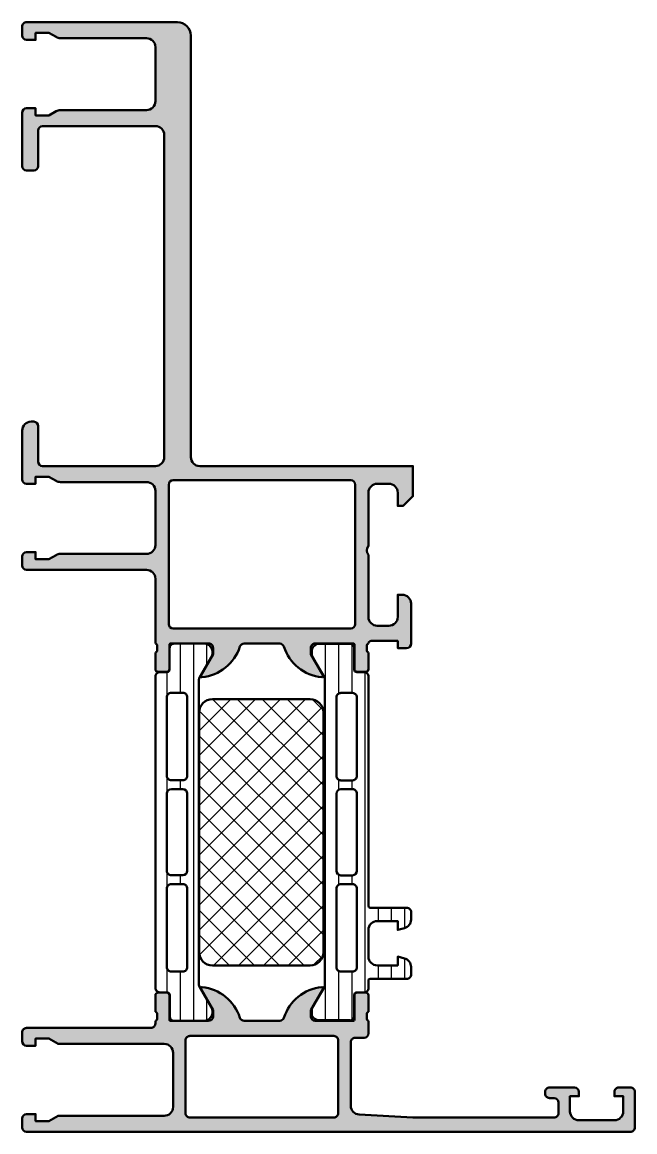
# Model space of a CAD drawing. Extents: x 0 to 69, y 0 to 125.
import ezdxf

# ---------------------------------------------------------------- set-up
doc = ezdxf.new("R2010")
doc.units = 0
for name, color, linetype, lineweight in [('0S-Alu contour', 7, 'Continuous', 50), ('0S-Alu hatch', 252, 'Continuous', 25), ('0S-Plastic contour', 254, 'Continuous', 50), ('0S-Plastic hatch', 253, 'Continuous', 25), ('0S-PT contour', 91, 'Continuous', 50), ('0S-PT hatch', 103, 'Continuous', 25)]:
    doc.layers.add(name, color=color, linetype=linetype, lineweight=lineweight)
pattern_1 = [(90, (0, 0), (-1.4859, 0), [])]

# ---------------------------------------------------------------- blocks, each defined once
blk = doc.blocks.new('368640__00F4391D_448C_45BD_951F_7E6E893C657F_')
at = {"layer": '0S-PT hatch'}
h = blk.add_hatch(dxfattribs=at)
h.set_pattern_fill('ANSI37', color=256, scale=0.625, angle=90, style=0)
h.set_pattern_definition([(135, (0, 0), (-1.403165018917055, -1.403165018917055), []), (225, (0, 0), (1.403165018917055, -1.403165018917055), [])])
edge = h.paths.add_edge_path()
edge.add_arc((21.42398727968169, 47.24119923922817), 1.5, 90, 180)
edge.add_line((19.92398727968169, 47.24119923922817), (19.92398727968168, 20.24119923922818))
edge.add_arc((21.42398727968167, 20.24119923922818), 1.499999999999996, 180, 270)
edge.add_line((21.42398727968167, 18.74119923922817), (32.42398727968168, 18.74119923922817))
edge.add_arc((32.42398727968168, 20.24119923922818), 1.5, 270, 360)
edge.add_line((33.92398727968167, 20.24119923922818), (33.92398727968169, 47.24119923922817))
edge.add_arc((32.42398727968169, 47.24119923922817), 1.5, 0, 90)
edge.add_line((32.42398727968169, 48.74119923922817), (21.42398727968169, 48.74119923922817))
at = {"layer": '0S-PT contour', "color": 7}
for points in [[(32.42398727968169, 48.74119923922817), (21.42398727968169, 48.74119923922817)], [(19.92398727968169, 47.24119923922817), (19.92398727968168, 20.24119923922818)], [(33.92398727968167, 20.24119923922818), (33.92398727968169, 47.24119923922817)], [(21.42398727968167, 18.74119923922817), (32.42398727968168, 18.74119923922817)]]:
    blk.add_lwpolyline(points, dxfattribs=at)
for centre, radius, start, end in [((21.42398727968169, 47.24119923922817), 1.5, 90, 180), ((32.42398727968169, 47.24119923922817), 1.5, 0, 90), ((21.42398727968167, 20.24119923922818), 1.499999999999996, 180, 270), ((32.42398727968168, 20.24119923922818), 1.5, 270, 0)]:
    blk.add_arc(centre, radius, start, end, dxfattribs=at)
blk = doc.blocks.new('284031__A37D303C_007F_418D_A208_8829BEDE3AB8___C4EDEF02_8CDE_4642_B699_8BADAF55E1C8_')
at = {"layer": '0S-Plastic hatch'}
h = blk.add_hatch(dxfattribs=at)
h.set_pattern_fill('ANSI31', color=256, scale=0.4680000000000001, angle=45, style=0)
h.set_pattern_definition(pattern_1)
edge = h.paths.add_edge_path()
edge.add_line((39.00000000000001, 51.28262339778483), (39.000022921558, 25.44125658823265))
edge.add_arc((39.20416178718004, 25.445375387072), 0.2041804127758795, 181.1558689438168, 269.5149389342805)
edge.add_line((39.20243323428477, 25.24120229122875), (43.30243323427305, 25.24120229122875))
edge.add_ellipse((43.30243323427306, 24.74120229122881), major_axis=(-0.4999999999999361, 0), ratio=1, start_angle=180, end_angle=270.0000000000008, ccw=False)
edge.add_line((43.802433234273, 24.7412022912288), (43.802433234273, 23.91045306784113))
edge.add_ellipse((42.80243323427292, 23.91045306784116), major_axis=(-1.000000000000071, 0), ratio=1, start_angle=105.0000000010825, end_angle=180, ccw=False)
edge.add_line((43.06125227939371, 22.94452724155692), (42.30243323427305, 22.74120229122874))
edge.add_line((42.30243323427305, 22.74120229122874), (42.30243323427306, 23.74120229122874))
edge.add_line((42.30243323427306, 23.74120229122874), (40.00243323428464, 23.74120229122874))
edge.add_arc((40.00414226812572, 22.73707631855115), 1.004127427074073, 90.09751797508503, 179.770140321516)
edge.add_line((39.00002292155802, 22.74110467439826), (39.00002292155802, 19.7412263202546))
edge.add_arc((40.00414248000591, 19.74532877543038), 1.004127938958019, 180.2340877213157, 269.9024699846797)
edge.add_line((40.0024332342847, 18.74120229122874), (42.30243323427305, 18.74120229122874))
edge.add_line((42.30243323427305, 18.74120229122874), (42.30243323427316, 19.74120229122868))
edge.add_line((42.30243323427316, 19.74120229122868), (43.06125227939374, 19.53787734087043))
edge.add_ellipse((42.80243323427312, 18.57195151458676), major_axis=(-0.9999999999994704, 0), ratio=1, start_angle=180, end_angle=254.9999999989189, ccw=False)
edge.add_line((43.8024332342726, 18.57195151458677), (43.80243323427305, 17.74120229122874))
edge.add_ellipse((43.30243323427306, 17.74120229122874), major_axis=(-0.4999999999999929, 0), ratio=1, start_angle=89.9999999999992, end_angle=180, ccw=False)
edge.add_line((43.30243323427305, 17.24120229122874), (39.20243323428469, 17.24120229122874))
edge.add_arc((39.20243323428469, 17.04120229122875), 0.1999999999999869, 90.00000000000205, 180)
edge.add_line((39.0024332342847, 17.04120229122875), (39.00111268929476, 16.20013004610087))
edge.add_ellipse((38.50111536862898, 16.20010925689816), major_axis=(-0.4999973210979703, 0), ratio=1, start_angle=90.00176831586009, end_angle=180.0023822800019, ccw=False)
edge.add_line((38.50113080001328, 15.70011193603832), (37.69079946719838, 15.70008330962011))
edge.add_arc((37.6908103334327, 15.40008330981691), 0.2999999999999955, 90.00207529788617, 180.0020752978985)
edge.add_line((37.3908103336295, 15.40007244358252), (37.39122921384229, 13.00007407424409))
edge.add_ellipse((36.98768601986183, 12.96010566472716), major_axis=(-0.4055176730640295, 0), ratio=1, start_angle=76.24251129534042, end_angle=185.6563383429854, ccw=False)
edge.add_line((36.89124870744705, 12.5662218900658), (33.4147072116412, 12.57818792030614))
edge.add_ellipse((33.46430792411238, 13.49637833751536), major_axis=(-0.9195291582829273, 0), ratio=1, start_angle=-35.500516234296015, end_angle=86.90788329909873, ccw=False)
edge.add_line((32.71570977789663, 14.03035838247477), (34.03409677568367, 16.31406298372987))
edge.add_arc((33.60107500404301, 16.56404727380665), 0.5000000000000067, 330.0020786985388, 360.0020153930485)
edge.add_line((34.10107500373369, 16.56406486142885), (34.09998869130261, 50.91833361702788))
edge.add_arc((33.59998869164976, 50.91831498386866), 0.5000000000000502, 0.0021352027151592, 30.00207189722995)
edge.add_line((34.03299235290181, 51.16833064206306), (32.7144399234454, 53.45193973131244))
edge.add_ellipse((33.55567298966565, 53.99260512706296), major_axis=(-0.9999960709244856, 0), ratio=1, start_angle=-81.81631665021388, end_angle=32.729091397726506, ccw=False)
edge.add_line((33.41332648878387, 54.98241804653367), (36.8898679845897, 54.98254469399775))
edge.add_ellipse((36.88988873445961, 54.48254871698273), major_axis=(-0.499995977445579, 0), ratio=1, start_angle=180.0017728167249, end_angle=270.0023777790729, ccw=False)
edge.add_line((37.38988471166585, 54.4825641876027), (37.38963969108503, 52.08256579421701))
edge.add_arc((37.68963969088824, 52.08257666045133), 0.2999999999999975, 180.0020752978985, 270.0020752978848)
edge.add_line((37.68965055712255, 51.78257666064812), (38.49998188993748, 51.78260528706632))
edge.add_ellipse((38.50000267914015, 51.28260796640052), major_axis=(-0.4999973210979845, 0), ratio=1, start_angle=180.0017683158931, end_angle=270.0023822799104, ccw=False)
edge = h.paths.add_edge_path()
edge.add_line((37.70055130142634, 40.09119604587006), (37.70055130142633, 48.94118994235432))
edge.add_arc((37.2005512993387, 48.9411899405362), 0.5000000020876283, 0, 90.00189910261706)
edge.add_line((37.20053472654188, 49.44118994234917), (35.90054062027397, 49.44118994234917))
edge.add_arc((35.90053698091735, 48.94119358170581), 0.4999963606566095, 89.99958295741548, 180.0004170428646)
edge.add_line((35.40054062027399, 48.94118994234674), (35.400540620274, 40.09119604586488))
edge.add_arc((35.90053698091725, 40.09119240650811), 0.4999963606565056, 179.9995829571354, 270.0004170425951)
edge.add_line((35.90054062027397, 39.59119604586486), (37.20053472658671, 39.59119604586486))
edge.add_arc((37.20055129926903, 40.09119604774752), 0.5000000021573054, 269.9981009105036, 360)
edge = h.paths.add_edge_path()
edge.add_line((37.70055130141595, 29.39118994305284), (37.70055130141596, 38.09119604656852))
edge.add_arc((37.20055130141596, 38.09119604656331), 0.5000000000000053, 0, 90.00000000119365)
edge.add_line((37.20055130140554, 38.59119604656332), (35.90054062025321, 38.59119604656331))
edge.add_arc((35.90054062026361, 38.0911960465633), 0.5000000000000134, 90.00000000119202, 180)
edge.add_line((35.4005406202636, 38.0911960465633), (35.4005406202636, 29.39118994305284))
edge.add_arc((35.9005406202636, 29.39118994304763), 0.4999999999999938, 180, 269.9999999999992)
edge.add_line((35.90054062026359, 28.89118994304764), (37.20055130141595, 28.89118994304764))
edge.add_arc((37.20055130141595, 29.39118994304763), 0.4999999999999982, 270, 360)
edge = h.paths.add_edge_path()
edge.add_line((35.4005406202636, 27.39118994304763), (35.4005406202636, 18.54121130535755))
edge.add_arc((35.90055587905266, 18.54121130535236), 0.500015258789055, 180, 270.0000000000008)
edge.add_line((35.90055587905267, 18.04119604656331), (37.20056656020501, 18.04119604656331))
edge.add_arc((37.20056656020502, 18.54118078777424), 0.4999847412109292, 269.9999999999992, 360)
edge.add_line((37.70055130141595, 18.54118078777424), (37.70055130141594, 27.39118994305278))
edge.add_arc((37.20055129932833, 27.39118994123467), 0.5000000020876203, 0, 90.00189910261543)
edge.add_line((37.20053472653152, 27.89118994304764), (35.90054062026361, 27.89118994304763))
edge.add_arc((35.90053698090693, 27.39119358240431), 0.4999963606565686, 89.99958295740896, 180.0004170428646)
at = {"layer": '0S-Alu contour', "color": 7}
for points in [[(35.40054062027399, 48.94118994234674), (35.400540620274, 40.09119604586488)], [(37.20053472654188, 49.44118994234917), (35.90054062027397, 49.44118994234917)], [(37.70055130142634, 40.09119604587006), (37.70055130142633, 48.94118994235432)], [(35.90054062027397, 39.59119604586486), (37.20053472658671, 39.59119604586486)], [(35.4005406202636, 38.0911960465633), (35.4005406202636, 29.39118994305284)], [(37.20055130140554, 38.59119604656332), (35.90054062025321, 38.59119604656331)], [(37.70055130141595, 29.39118994305284), (37.70055130141596, 38.09119604656852)], [(35.90054062026359, 28.89118994304764), (37.20055130141595, 28.89118994304764)], [(37.20053472653152, 27.89118994304764), (35.90054062026361, 27.89118994304763)], [(35.4005406202636, 27.39118994304763), (35.4005406202636, 18.54121130535755)], [(37.70055130141595, 18.54118078777424), (37.70055130141594, 27.39118994305278)], [(35.90055587905267, 18.04119604656331), (37.20056656020501, 18.04119604656331)]]:
    blk.add_lwpolyline(points, dxfattribs=at)
for centre, radius, start, end in [((35.90053698091735, 48.94119358170581), 0.4999963606566095, 89.99958295741548, 180.0004170428646), ((37.2005512993387, 48.9411899405362), 0.5000000020876283, 0, 90.00189910261706), ((35.90053698091725, 40.09119240650811), 0.4999963606565056, 179.9995829571354, 270.0004170425951), ((37.20055129926903, 40.09119604774752), 0.5000000021573054, 269.9981009105036, 0), ((35.90054062026361, 38.0911960465633), 0.5000000000000134, 90.00000000119202, 180), ((37.20055130141596, 38.09119604656331), 0.5000000000000053, 0, 90.00000000119365), ((35.9005406202636, 29.39118994304763), 0.4999999999999938, 180, 269.9999999999992), ((37.20055130141595, 29.39118994304763), 0.4999999999999982, 270, 0), ((35.90053698090693, 27.39119358240431), 0.4999963606565686, 89.99958295740896, 180.0004170428646), ((37.20055129932833, 27.39118994123467), 0.5000000020876203, 0, 90.00189910261543), ((35.90055587905266, 18.54121130535236), 0.500015258789055, 180, 270.0000000000008), ((37.20056656020502, 18.54118078777424), 0.4999847412109292, 269.9999999999992, 0)]:
    blk.add_arc(centre, radius, start, end, dxfattribs=at)
at = {"layer": '0S-Plastic contour', "color": 7}
for points in [[(33.41332648878387, 54.98241804653367), (36.8898679845897, 54.98254469399775)], [(37.38988471166585, 54.4825641876027), (37.38963969108503, 52.08256579421701)], [(34.03299235290181, 51.16833064206306), (32.7144399234454, 53.45193973131244)], [(37.68965055712255, 51.78257666064812), (38.49998188993748, 51.78260528706632)], [(39.00000000000001, 51.28262339778483), (39.000022921558, 25.44125658823265)], [(34.10107500373369, 16.56406486142885), (34.09998869130261, 50.91833361702788)], [(39.20243323428477, 25.24120229122875), (43.30243323427305, 25.24120229122875)], [(43.802433234273, 24.7412022912288), (43.802433234273, 23.91045306784113)], [(39.00002292155802, 22.74110467439826), (39.00002292155802, 19.7412263202546)], [(43.06125227939371, 22.94452724155692), (42.30243323427305, 22.74120229122874), (42.30243323427306, 23.74120229122874), (40.00243323428464, 23.74120229122874)], [(40.0024332342847, 18.74120229122874), (42.30243323427305, 18.74120229122874), (42.30243323427316, 19.74120229122868), (43.06125227939374, 19.53787734087043)], [(43.8024332342726, 18.57195151458677), (43.80243323427305, 17.74120229122874)], [(32.71570977789663, 14.03035838247477), (34.03409677568367, 16.31406298372987)], [(39.0024332342847, 17.04120229122875), (39.00111268929476, 16.20013004610087)], [(43.30243323427305, 17.24120229122874), (39.20243323428469, 17.24120229122874)], [(37.3908103336295, 15.40007244358252), (37.39122921384229, 13.00007407424409)], [(38.50113080001328, 15.70011193603832), (37.69079946719838, 15.70008330962011)], [(36.89124870744705, 12.5662218900658), (33.4147072116412, 12.57818792030614)]]:
    blk.add_lwpolyline(points, dxfattribs=at)
at = {"layer": '0S-Plastic contour', "color": 7, "extrusion": (0, 0, -1)}
for centre, radius, start, end in [((-33.55567298966565, 53.99260512706296), 0.9999960709244856, 327.2709086022735, 81.8163166502139), ((-36.88988873445961, 54.48254871698273), 0.499995977445579, 89.9976222209271, 179.9982271832751), ((-38.50000267914015, 51.28260796640052), 0.4999973210979846, 89.9976177200896, 179.9982316841069), ((-43.30243323427306, 24.74120229122881), 0.4999999999999361, 89.9999999999992, 180), ((-42.80243323427292, 23.91045306784116), 1.000000000000071, 180, 254.9999999989175), ((-42.80243323427312, 18.57195151458676), 0.9999999999994704, 105.0000000010811, 180), ((-43.30243323427306, 17.74120229122874), 0.4999999999999929, 180, 270.0000000000008), ((-38.50111536862898, 16.20010925689816), 0.4999973210979704, 179.9976177199981, 269.9982316841399), ((-33.46430792411238, 13.49637833751536), 0.9195291582829273, 273.0921167009013, 35.50051623429599), ((-36.98768601986183, 12.96010566472716), 0.4055176730640295, 174.3436616570146, 283.7574887046596)]:
    blk.add_arc(centre, radius, start, end, dxfattribs=at)
at = {"layer": '0S-Plastic contour', "color": 7}
for centre, radius, start, end in [((37.68963969088824, 52.08257666045133), 0.2999999999999975, 180.0020752978985, 270.0020752978848), ((33.59998869164976, 50.91831498386866), 0.5000000000000502, 0.0021352027151592, 30.00207189722995), ((39.20416178718004, 25.445375387072), 0.2041804127758795, 181.1558689438168, 269.5149389342805), ((40.00414226812572, 22.73707631855115), 1.004127427074073, 90.09751797508503, 179.770140321516), ((40.00414248000591, 19.74532877543038), 1.004127938958019, 180.2340877213157, 269.9024699846797), ((33.60107500404301, 16.56404727380665), 0.5000000000000067, 330.0020786985388, 0.0020153930485069), ((39.20243323428469, 17.04120229122875), 0.1999999999999869, 90.00000000000205, 180), ((37.6908103334327, 15.40008330981691), 0.2999999999999955, 90.00207529788617, 180.0020752978985)]:
    blk.add_arc(centre, radius, start, end, dxfattribs=at)
blk = doc.blocks.new('284031__44A1CB82_81ED_454A_B1DC_6926394E48E6___8B50144C_5AE3_406E_B12A_D8EFE7B1EBC4_')
at = {"layer": '0S-Plastic hatch'}
h = blk.add_hatch(dxfattribs=at)
h.set_pattern_fill('ANSI31', color=256, scale=0.4680000000000001, angle=45, style=0)
h.set_pattern_definition(pattern_1)
edge = h.paths.add_edge_path()
edge.add_line((14.99875329644178, 51.29235132416485), (14.99986598573653, 16.20985797248088))
edge.add_arc((15.49986330659638, 16.20987340386518), 0.4999973210979823, 180.001768315893, 270.0023822799114)
edge.add_line((15.49988409579907, 15.70987608319939), (16.31021542861398, 15.70990470961759))
edge.add_ellipse((16.3102262948483, 15.40990470981438), major_axis=(-0.299999999999997, 0), ratio=1, start_angle=180.0020752978986, end_angle=270.0020752978861, ccw=False)
edge.add_line((16.6102262946515, 15.40991557604877), (16.60998127407068, 13.00991718266322))
edge.add_arc((17.10997725127691, 13.00993265328298), 0.4999959774455781, 180.0017728167248, 270.0023777790721)
edge.add_line((17.10999800114682, 12.50993667626796), (20.58653949695266, 12.51006332373204))
edge.add_arc((20.44419299607089, 13.49987624320274), 0.99999607092448, 278.1836833497853, 392.7290913977266)
edge.add_line((21.28542606229114, 14.04054163895327), (19.96687363283473, 16.32415072820264))
edge.add_ellipse((20.39987729408678, 16.57416638639704), major_axis=(-0.5000000000000524, 0), ratio=1, start_angle=0.0021352027151237962, end_angle=30.00207189723028, ccw=False)
edge.add_line((19.89987729443392, 16.57414775323825), (19.89879098200285, 50.92841650883724))
edge.add_ellipse((20.39879098169356, 50.92843409645906), major_axis=(-0.5000000000000288, 0), ratio=1, start_angle=-29.997921301461474, end_angle=0.002015393048509395, ccw=False)
edge.add_line((19.96576921005287, 51.17841838653585), (21.28415620783992, 53.46212298779094))
edge.add_arc((20.44288397718113, 54.00272744188542), 0.999996070924482, 327.2750591980466, 441.8204672459869)
edge.add_line((20.58515877409535, 54.99255067056184), (17.1086172782895, 54.99242402309775))
edge.add_arc((17.10863274890926, 54.49242804589152), 0.4999959774455675, 90.00177281669993, 180.0023777790715)
edge.add_line((16.60863677189425, 54.49240729602163), (16.60905565210705, 52.09240892668312))
edge.add_ellipse((16.30905565230385, 52.0923980604488), major_axis=(-0.2999999999999899, 0), ratio=1, start_angle=90.00207529788412, end_angle=180.0020752978986, ccw=False)
edge.add_line((16.30906651853816, 51.7923980606456), (15.49873518572326, 51.7923694342274))
edge.add_arc((15.49875061710756, 51.29237211336756), 0.4999973210979623, 90.00176831585989, 180.0023822800018)
edge = h.paths.add_edge_path()
edge.add_line((16.29931468432059, 40.10129142721294), (16.29931468432059, 48.95130058248629))
edge.add_ellipse((16.79929942553152, 48.95130058249147), major_axis=(-0.4999847412109306, 0), ratio=1, start_angle=269.9999999999992, end_angle=360, ccw=False)
edge.add_line((16.79929942553153, 49.4512853237024), (18.09931010668387, 49.4512853237024))
edge.add_ellipse((18.09931010668388, 48.95127006491335), major_axis=(-0.5000152587890554, 0), ratio=1, start_angle=180, end_angle=270.0000000000008, ccw=False)
edge.add_line((18.59932536547293, 48.95127006491335), (18.59932536547293, 40.10129142722047))
edge.add_ellipse((18.09932900482961, 40.10128778786141), major_axis=(-0.4999963606565682, 0), ratio=1, start_angle=89.9995829574089, end_angle=180.0004170428646, ccw=False)
edge.add_line((18.09932536547293, 39.60129142721809), (16.79933125920502, 39.60129142721809))
edge.add_ellipse((16.79931468640821, 40.10129142903105), major_axis=(-0.5000000020876216, 0), ratio=1, start_angle=0, end_angle=90.00189910261543, ccw=False)
edge = h.paths.add_edge_path()
edge.add_line((16.29931468432058, 29.40128532369719), (16.29931468432059, 38.10129142721289))
edge.add_ellipse((16.79931468432059, 38.10129142721809), major_axis=(-0.5, 0), ratio=1, start_angle=270, end_angle=360, ccw=False)
edge.add_line((16.79931468432059, 38.60129142721809), (18.09932536547295, 38.60129142721809))
edge.add_ellipse((18.09932536547295, 38.1012914272181), major_axis=(-0.4999999999999894, 0), ratio=1, start_angle=180, end_angle=269.9999999999996, ccw=False)
edge.add_line((18.59932536547293, 38.1012914272181), (18.59932536547293, 29.40128532370242))
edge.add_ellipse((18.09932536547292, 29.40128532370242), major_axis=(-0.5000000000000142, 0), ratio=1, start_angle=90.000000001192, end_angle=180, ccw=False)
edge.add_line((18.09932536548332, 28.90128532370241), (16.79931468433099, 28.90128532370241))
edge.add_ellipse((16.79931468432058, 29.4012853237024), major_axis=(-0.5, 0), ratio=1, start_angle=0, end_angle=90.00000000119371, ccw=False)
edge = h.paths.add_edge_path()
edge.add_line((16.2993146843102, 18.55129142791138), (16.2993146843102, 27.40128532439565))
edge.add_ellipse((16.79931468646751, 27.4012853225182), major_axis=(-0.5000000021573064, 0), ratio=1, start_angle=269.9981009105044, end_angle=360, ccw=False)
edge.add_line((16.79933125914982, 27.90128532440085), (18.09932536546256, 27.90128532440087))
edge.add_ellipse((18.09932900481928, 27.4012889637576), major_axis=(-0.4999963606565109, 0), ratio=1, start_angle=179.9995829571355, end_angle=270.0004170425959, ccw=False)
edge.add_line((18.59932536546255, 27.40128532439854), (18.59932536546255, 18.55129142791898))
edge.add_ellipse((18.09932900481917, 18.55128778855991), major_axis=(-0.4999963606566215, 0), ratio=1, start_angle=89.9995829574151, end_angle=180.0004170428646, ccw=False)
edge.add_line((18.09932536546255, 18.05129142791654), (16.79933125919464, 18.05129142791654))
edge.add_ellipse((16.79931468639782, 18.55129142972951), major_axis=(-0.5000000020876207, 0), ratio=1, start_angle=0, end_angle=90.00189910261747, ccw=False)
at = {"layer": '0S-Alu contour', "color": 7}
for points in [[(16.29931468432059, 40.10129142721294), (16.29931468432059, 48.95130058248629)], [(16.79929942553153, 49.4512853237024), (18.09931010668387, 49.4512853237024)], [(18.59932536547293, 48.95127006491335), (18.59932536547293, 40.10129142722047)], [(18.09932536547293, 39.60129142721809), (16.79933125920502, 39.60129142721809)], [(16.29931468432058, 29.40128532369719), (16.29931468432059, 38.10129142721289)], [(16.79931468432059, 38.60129142721809), (18.09932536547295, 38.60129142721809)], [(18.59932536547293, 38.1012914272181), (18.59932536547293, 29.40128532370242)], [(18.09932536548332, 28.90128532370241), (16.79931468433099, 28.90128532370241)], [(16.79933125914982, 27.90128532440085), (18.09932536546256, 27.90128532440087)], [(16.2993146843102, 18.55129142791138), (16.2993146843102, 27.40128532439565)], [(18.59932536546255, 27.40128532439854), (18.59932536546255, 18.55129142791898)], [(18.09932536546255, 18.05129142791654), (16.79933125919464, 18.05129142791654)]]:
    blk.add_lwpolyline(points, dxfattribs=at)
at = {"layer": '0S-Alu contour', "color": 7, "extrusion": (0, 0, -1)}
for centre, radius, start, end in [((-16.79929942553152, 48.95130058249147), 0.4999847412109306, 0, 90.00000000000081), ((-18.09931010668388, 48.95127006491335), 0.5000152587890554, 89.9999999999992, 180), ((-16.79931468640821, 40.10129142903105), 0.5000000020876216, 269.9981008973846, 0), ((-18.09932900482961, 40.10128778786141), 0.4999963606565682, 179.9995829571354, 270.0004170425911), ((-16.79931468432059, 38.10129142721809), 0.5, 0, 90), ((-18.09932536547295, 38.1012914272181), 0.4999999999999894, 90.0000000000004, 180), ((-16.79931468432058, 29.4012853237024), 0.5, 269.9999999988063, 0), ((-18.09932536547292, 29.40128532370242), 0.5000000000000142, 180, 269.999999998808), ((-16.79931468646751, 27.4012853225182), 0.5000000021573064, 0, 90.00189908949562), ((-18.09932900481928, 27.4012889637576), 0.4999963606565109, 89.99958295740409, 180.0004170428646), ((-16.79931468639782, 18.55129142972951), 0.5000000020876207, 269.9981008973825, 0), ((-18.09932900481917, 18.55128778855991), 0.4999963606566215, 179.9995829571354, 270.0004170425849)]:
    blk.add_arc(centre, radius, start, end, dxfattribs=at)
at = {"layer": '0S-Plastic contour', "color": 7}
for points in [[(16.60863677189425, 54.49240729602163), (16.60905565210705, 52.09240892668312)], [(20.58515877409535, 54.99255067056184), (17.1086172782895, 54.99242402309775)], [(19.96576921005287, 51.17841838653585), (21.28415620783992, 53.46212298779094)], [(14.99875329644178, 51.29235132416485), (14.99986598573653, 16.20985797248088)], [(16.30906651853816, 51.7923980606456), (15.49873518572326, 51.7923694342274)], [(19.89987729443392, 16.57414775323825), (19.89879098200285, 50.92841650883724)], [(21.28542606229114, 14.04054163895327), (19.96687363283473, 16.32415072820264)], [(15.49988409579907, 15.70987608319939), (16.31021542861398, 15.70990470961759)], [(16.6102262946515, 15.40991557604877), (16.60998127407068, 13.00991718266322)], [(17.10999800114682, 12.50993667626796), (20.58653949695266, 12.51006332373204)]]:
    blk.add_lwpolyline(points, dxfattribs=at)
for centre, radius, start, end in [((17.10863274890926, 54.49242804589152), 0.4999959774455675, 90.00177281669993, 180.0023777790715), ((20.44288397718113, 54.00272744188542), 0.999996070924482, 327.2750591980466, 81.8204672459869), ((15.49875061710756, 51.29237211336756), 0.4999973210979623, 90.00176831585989, 180.0023822800018), ((15.49986330659638, 16.20987340386518), 0.4999973210979823, 180.001768315893, 270.0023822799114), ((20.44419299607089, 13.49987624320274), 0.99999607092448, 278.1836833497853, 32.72909139772663), ((17.10997725127691, 13.00993265328298), 0.4999959774455781, 180.0017728167248, 270.0023777790721)]:
    blk.add_arc(centre, radius, start, end, dxfattribs=at)
at = {"layer": '0S-Plastic contour', "color": 7, "extrusion": (0, 0, -1)}
for centre, radius, start, end in [((-16.30905565230385, 52.0923980604488), 0.2999999999999899, 179.9979247021014, 269.9979247021159), ((-20.39879098169356, 50.92843409645906), 0.5000000000000288, 359.9979846069515, 29.99792130146158), ((-20.39987729408678, 16.57416638639704), 0.5000000000000524, 329.9979281027697, 359.9978647972849), ((-16.3102262948483, 15.40990470981438), 0.299999999999997, 89.99792470211386, 179.9979247021014)]:
    blk.add_arc(centre, radius, start, end, dxfattribs=at)
blk = doc.blocks.new('345540__01731812_EF31_468E_9F45_C25B2D4F0D63_')
at = {"layer": '0S-Alu hatch'}
h = blk.add_hatch(color=256, dxfattribs=at)
edge = h.paths.add_edge_path()
edge.add_arc((0.4999999999999984, 10.20033264160156), 0.4999999999999983, 180, 269.9999999999999)
edge.add_line((0.4999999999999977, 9.700332641601562), (1.499952587890625, 9.700332641601557))
edge.add_line((1.499952587890625, 9.700332641601557), (1.499952587890625, 10.50025939941406))
edge.add_line((1.499952587890625, 10.50025939941406), (2.999952587890628, 10.50025939941406))
edge.add_line((2.999952587890628, 10.50025939941406), (4.038745674896248, 9.900517463684084))
edge.add_line((4.038745674896248, 9.900517463684084), (16.00005367736816, 9.89933776855469))
edge.add_ellipse((15.9999546691291, 8.899337947345847), major_axis=(-0.9999998261101586, 0), ratio=1, start_angle=180.0000102452838, end_angle=269.9943272447696, ccw=False)
edge.add_line((16.99995449523925, 8.899338126159755), (16.99995449523926, 2.798892021179194))
edge.add_ellipse((15.9999549253858, 2.79889158486599), major_axis=(-0.9999995698535528, 0), ratio=1, start_angle=89.99363693611872, end_angle=180.0000250084278, ccw=False)
edge.add_line((15.99984386901855, 1.798892021179199), (4.040299210357666, 1.800205945968627))
edge.add_line((4.040299210357666, 1.800205945968627), (2.999952587890625, 1.199554443359375))
edge.add_line((2.999952587890625, 1.199554443359375), (1.499952587890625, 1.199554443359375))
edge.add_line((1.499952587890625, 1.199554443359375), (1.499952587890625, 2))
edge.add_line((1.499952587890625, 2), (0.5, 2))
edge.add_arc((0.5, 1.5), 0.5, 90, 180)
edge.add_line((1e-16, 1.5), (2e-16, 0.5000228881579428))
edge.add_arc((0.5000000000673186, 0.5000228881579428), 0.5000000000673183, 180, 269.9999807148249)
edge.add_line((0.499999831772417, 2.28880906528e-05), (68.49995258782332, -6.73181e-11))
edge.add_arc((68.49995622717992, 0.4999963606433924), 0.4999963607239556, 269.9995829574171, 360.0004170428646)
edge.add_line((68.99995258789063, 0.5000000000024576), (68.99995258789063, 4.5))
edge.add_arc((68.49995622724725, 4.500003639356624), 0.4999963606566272, 359.9995829571354, 450.0004170425845)
edge.add_line((68.49995258789063, 5.000000000000006), (67.19993427734371, 4.999999999999999))
edge.add_arc((67.199914022407, 4.500050770347294), 0.4999492300630079, 89.99767871951912, 180.0058184440998)
edge.add_line((66.69996479492188, 4.499999999999677), (66.69996479492188, 3.999999999999999))
edge.add_line((66.69996479492188, 3.999999999999999), (67.69996479492188, 3.999999999999999))
edge.add_line((67.69996479492188, 3.999999999999999), (67.69996479492188, 2.30000305175782))
edge.add_ellipse((66.69992161642226, 2.30004623025743), major_axis=(-1.000043179431775, 0), ratio=1, start_angle=90.00247383897602, end_angle=179.9975261609891, ccw=False)
edge.add_line((66.69996479492188, 1.30000305175781), (62.69993427734376, 1.300003051757812))
edge.add_ellipse((62.69991754521423, 2.299955803026458), major_axis=(-0.9999527514086349, 0), ratio=1, start_angle=-0.0027072808267121218, end_angle=90.0009587257029, ccw=False)
edge.add_line((61.69996479492187, 2.300003051758098), (61.69996479492187, 4))
edge.add_line((61.69996479492187, 4), (62.69996479492188, 4))
edge.add_line((62.69996479492188, 4), (62.69996479492188, 4.499999999999985))
edge.add_arc((62.19991605914786, 4.499951264225977), 0.5000487381489659, 0.0055841639549441, 89.99441583599246)
edge.add_line((62.19996479492185, 4.999999999999999), (59.39995792846679, 5))
edge.add_arc((59.39994412848212, 4.500013799984669), 0.4999862002057805, 89.99841859459563, 180.0015814054484)
edge.add_line((58.89995792846678, 4.499999999999613), (58.89995792846678, 4.300003051757824))
edge.add_arc((59.3999450468906, 4.299990170181633), 0.499987118589759, 179.9985238419079, 270.0014761579293)
edge.add_line((59.3999579284668, 3.800003051757813), (59.89994648437498, 3.800003051757812))
edge.add_ellipse((59.89994374350739, 3.300000310890197), major_axis=(-0.5000027408751274, 0), ratio=1, start_angle=180.0003140784808, end_angle=269.9996859214303, ccw=False)
edge.add_line((60.399946484375, 3.300003051757025), (60.399946484375, 2.099998474121108))
edge.add_ellipse((59.89995012373164, 2.099994834764455), major_axis=(-0.4999963606566033, 0), ratio=1, start_angle=89.99958295741379, end_angle=180.0004170428646, ccw=False)
edge.add_line((59.899946484375, 1.599998474121093), (43.99995258789063, 1.599998474121093))
edge.add_line((43.99995258789063, 1.599998474121093), (37.94290760498046, 1.946114420890808))
edge.add_ellipse((37.99995793978754, 2.944491084854727), major_axis=(-1.00000535191034, 0), ratio=1, start_angle=0.0002969083017205776, end_angle=86.72949836411908, ccw=False)
edge.add_line((36.99995258789062, 2.944485902799554), (36.99995258789063, 10.09999847412109))
edge.add_ellipse((37.49994971525885, 10.10000134675288), major_axis=(-0.4999971273764628, 0), ratio=1, start_angle=-90.00032918124481, end_angle=0.0003291815056059022, ccw=False)
edge.add_line((37.49995258789062, 10.59999847412109), (38.50000000000001, 10.59999847412109))
edge.add_arc((38.50000000000001, 11.09999847412109), 0.4999999999999929, 270, 360)
edge.add_line((39.00000000000001, 11.09999847412109), (39.00000000000001, 12.49999999999999))
edge.add_ellipse((39.07883644654306, 12.76752059199311), major_axis=(-0.2788950563274364, 0), ratio=1, start_angle=-1.16458937409692, end_angle=73.5801235805065, ccw=False)
edge.add_line((38.79999900000001, 12.77318899999148), (38.79999899999999, 13.22678299999149))
edge.add_ellipse((39.07886709564316, 13.23244365946855), major_axis=(-0.2789255417371505, 0), ratio=1, start_angle=-73.57540544464513, end_angle=1.1628700728862214, ccw=False)
edge.add_line((39, 13.49998699999149), (39, 15.37999799999999))
edge.add_arc((38.69999999999999, 15.37999799999999), 0.3000000000000078, 0, 89.99999999999864)
edge.add_line((38.7, 15.679998), (37.72002568095722, 15.679998))
edge.add_arc((37.72002568095722, 15.379998), 0.3000000000000043, 90, 180)
edge.add_line((37.42002568095721, 15.379998), (37.4200256809572, 12.62))
edge.add_ellipse((37.3000256809572, 12.61999999999999), major_axis=(-0.1199999999999974, 0), ratio=1, start_angle=90, end_angle=180, ccw=False)
edge.add_line((37.3000256809572, 12.5), (32.99999999999999, 12.5))
edge.add_ellipse((32.99999999999999, 12.99999999999999), major_axis=(-0.4999999999999929, 0), ratio=1, start_angle=0, end_angle=90, ccw=False)
edge.add_line((32.5, 13), (32.5, 13.69999999999998))
edge.add_line((32.5, 13.69999999999998), (33.88149545762237, 16.09282032302755))
edge.add_arc((33.7618802153517, 16.1618802153517), 0.1381197846483053, 330.0000000000018, 455.622577550792)
edge.add_arc((34.23822324117383, 11.32339113815213), 5.000000000000075, 95.62257755079376, 162.2515836439299)
edge.add_ellipse((29.00000000000001, 12.99999999999994), major_axis=(-0.4999999999999414, 0), ratio=1, start_angle=89.9999999999992, end_angle=162.2515836439291, ccw=False)
edge.add_line((29, 12.5), (25, 12.49999999999999))
edge.add_ellipse((25.00000000000003, 12.99999999999982), major_axis=(-0.4999999999998242, 0), ratio=1, start_angle=17.748416356067594, end_angle=89.9999999999967, ccw=False)
edge.add_arc((19.7617767588262, 11.32339113815199), 5.000000000000196, 17.74841635607049, 84.3774224492068)
edge.add_arc((20.23811978464829, 16.16188021535171), 0.1381197846482948, 84.37742244920737, 210.0000000000037)
edge.add_line((20.11850454237764, 16.09282032302755), (21.5, 13.7))
edge.add_line((21.5, 13.7), (21.5, 13))
edge.add_ellipse((21, 13), major_axis=(-0.4999999999999965, 0), ratio=1, start_angle=90.0000000000004, end_angle=180, ccw=False)
edge.add_line((21.00000000000001, 12.5), (16.6999743190428, 12.5))
edge.add_ellipse((16.69997431904279, 12.62), major_axis=(-0.1200000000000045, 0), ratio=1, start_angle=0, end_angle=90.0000000000017, ccw=False)
edge.add_line((16.57997431904279, 12.62), (16.57997431904279, 15.379998))
edge.add_arc((16.27997431904279, 15.379998), 0.3000000000000043, 0, 90)
edge.add_line((16.27997431904279, 15.67999800000001), (15.3, 15.679998))
edge.add_arc((15.3, 15.379998), 0.3000000000000025, 90.00000000000033, 180)
edge.add_line((15, 15.379998), (15, 13.49998699999149))
edge.add_ellipse((14.92113290435683, 13.23244365946855), major_axis=(-0.2789255417371494, 0), ratio=1, start_angle=178.8371299271126, end_angle=253.575405444645, ccw=False)
edge.add_line((15.200001, 13.22678299999149), (15.200001, 12.77318899999149))
edge.add_ellipse((14.92116355345695, 12.76752059199311), major_axis=(-0.2788950563274397, 0), ratio=1, start_angle=106.4198764194933, end_angle=181.1645893740982, ccw=False)
edge.add_line((15, 12.49999999999999), (14.99999999999999, 12.20058344871253))
edge.add_ellipse((14.49999999999999, 12.20058344871252), major_axis=(-0.5000000000000018, 0), ratio=1, start_angle=89.99357176460592, end_angle=180, ccw=False)
edge.add_line((14.49994390306375, 11.70058345185939), (0.5002058927117244, 11.70215413669046))
edge.add_arc((0.4999999999999991, 11.20215417908227), 0.4999999999999984, 89.97640643250448, 180)
edge.add_line((7e-16, 11.20215417908227), (1e-16, 10.20033264160156))
edge = h.paths.add_edge_path()
edge.add_ellipse((18.89995124113775, 10.29999829499506), major_axis=(-0.4999971273764734, 0), ratio=1, start_angle=-90.00032918124509, end_angle=0.0003291815056059022, ccw=False)
edge.add_line((18.89995411376953, 10.79999542236328), (35.09993961791991, 10.79999542236328))
edge.add_ellipse((35.09994249055171, 10.29999829499507), major_axis=(-0.4999971273764628, 0), ratio=1, start_angle=179.9996708184945, end_angle=270.00032918124725, ccw=False)
edge.add_line((35.59993961791992, 10.29999542236102), (35.59993961791992, 2.100006103515625))
edge.add_ellipse((35.09994249055171, 2.100003230883835), major_axis=(-0.4999971273764628, 0), ratio=1, start_angle=89.99967081875349, end_angle=180.0003291815056, ccw=False)
edge.add_line((35.09993961791992, 1.600006103515625), (18.89995411376952, 1.600006103515625))
edge.add_ellipse((18.89995124113773, 2.100003230883828), major_axis=(-0.4999971273764557, 0), ratio=1, start_angle=-0.0003291815056059022, end_angle=90.00032918124731, ccw=False)
edge.add_line((18.39995411376953, 2.100006103517879), (18.39995411376953, 10.29999542236101))
at = {"layer": '0S-Alu contour', "color": 7}
for points in [[(15, 15.379998), (15, 13.49998699999149)], [(16.27997431904279, 15.67999800000001), (15.3, 15.679998)], [(16.57997431904279, 12.62), (16.57997431904279, 15.379998)], [(20.11850454237764, 16.09282032302755), (21.5, 13.7), (21.5, 13)], [(32.5, 13), (32.5, 13.69999999999998), (33.88149545762237, 16.09282032302755)], [(37.42002568095721, 15.379998), (37.4200256809572, 12.62)], [(38.7, 15.679998), (37.72002568095722, 15.679998)], [(39, 13.49998699999149), (39, 15.37999799999999)], [(15.200001, 13.22678299999149), (15.200001, 12.77318899999149)], [(38.79999900000001, 12.77318899999148), (38.79999899999999, 13.22678299999149)], [(14.49994390306375, 11.70058345185939), (0.5002058927117244, 11.70215413669046)], [(15, 12.49999999999999), (14.99999999999999, 12.20058344871253)], [(21.00000000000001, 12.5), (16.6999743190428, 12.5)], [(29, 12.5), (25, 12.49999999999999)], [(37.3000256809572, 12.5), (32.99999999999999, 12.5)], [(39.00000000000001, 11.09999847412109), (39.00000000000001, 12.49999999999999)], [(7e-16, 11.20215417908227), (1e-16, 10.20033264160156)], [(0.4999999999999977, 9.700332641601562), (1.499952587890625, 9.700332641601557), (1.499952587890625, 10.50025939941406), (2.999952587890628, 10.50025939941406), (4.038745674896248, 9.900517463684084), (16.00005367736816, 9.89933776855469)], [(18.39995411376953, 2.100006103517879), (18.39995411376953, 10.29999542236101)], [(18.89995411376953, 10.79999542236328), (35.09993961791991, 10.79999542236328)], [(35.59993961791992, 10.29999542236102), (35.59993961791992, 2.100006103515625)], [(36.99995258789062, 2.944485902799554), (36.99995258789063, 10.09999847412109)], [(37.49995258789062, 10.59999847412109), (38.50000000000001, 10.59999847412109)], [(16.99995449523925, 8.899338126159755), (16.99995449523926, 2.798892021179194)], [(58.89995792846678, 4.499999999999613), (58.89995792846678, 4.300003051757824)], [(62.19996479492185, 4.999999999999999), (59.39995792846679, 5)], [(59.3999579284668, 3.800003051757813), (59.89994648437498, 3.800003051757812)], [(61.69996479492187, 2.300003051758098), (61.69996479492187, 4), (62.69996479492188, 4), (62.69996479492188, 4.499999999999985)], [(66.69996479492188, 4.499999999999677), (66.69996479492188, 3.999999999999999), (67.69996479492188, 3.999999999999999), (67.69996479492188, 2.30000305175782)], [(68.49995258789063, 5.000000000000006), (67.19993427734371, 4.999999999999999)], [(68.99995258789063, 0.5000000000024576), (68.99995258789063, 4.5)], [(60.399946484375, 3.300003051757025), (60.399946484375, 2.099998474121108)], [(1e-16, 1.5), (2e-16, 0.5000228881579428)], [(15.99984386901855, 1.798892021179199), (4.040299210357666, 1.800205945968627), (2.999952587890625, 1.199554443359375), (1.499952587890625, 1.199554443359375), (1.499952587890625, 2), (0.5, 2)], [(35.09993961791992, 1.600006103515625), (18.89995411376952, 1.600006103515625)], [(59.899946484375, 1.599998474121093), (43.99995258789063, 1.599998474121093), (37.94290760498046, 1.946114420890808)], [(66.69996479492188, 1.30000305175781), (62.69993427734376, 1.300003051757812)], [(0.499999831772417, 2.28880906528e-05), (68.49995258782332, -6.73181e-11)]]:
    blk.add_lwpolyline(points, dxfattribs=at)
for centre, radius, start, end in [((20.23811978464829, 16.16188021535171), 0.1381197846482948, 84.37742244920737, 210.0000000000037), ((19.7617767588262, 11.32339113815199), 5.000000000000196, 17.74841635607049, 84.3774224492068), ((34.23822324117383, 11.32339113815213), 5.000000000000075, 95.62257755079376, 162.2515836439299), ((33.7618802153517, 16.1618802153517), 0.1381197846483053, 330.0000000000018, 95.62257755079206), ((15.3, 15.379998), 0.3000000000000025, 90.00000000000033, 180), ((16.27997431904279, 15.379998), 0.3000000000000043, 0, 90), ((37.72002568095722, 15.379998), 0.3000000000000043, 90, 180), ((38.69999999999999, 15.37999799999999), 0.3000000000000078, 0, 89.99999999999864), ((0.4999999999999991, 11.20215417908227), 0.4999999999999984, 89.97640643250448, 180), ((0.4999999999999984, 10.20033264160156), 0.4999999999999983, 180, 269.9999999999999), ((38.50000000000001, 11.09999847412109), 0.4999999999999929, 270, 0), ((59.39994412848212, 4.500013799984669), 0.4999862002057805, 89.99841859459563, 180.0015814054484), ((59.3999450468906, 4.299990170181633), 0.499987118589759, 179.9985238419079, 270.0014761579293), ((62.19991605914786, 4.499951264225977), 0.5000487381489659, 0.0055841639549441, 89.99441583599246), ((67.199914022407, 4.500050770347294), 0.4999492300630079, 89.99767871951912, 180.0058184440998), ((68.49995622724725, 4.500003639356624), 0.4999963606566272, 359.9995829571354, 90.00041704258453), ((0.5, 1.5), 0.5, 90, 180), ((0.5000000000673186, 0.5000228881579428), 0.5000000000673183, 180, 269.9999807148249), ((68.49995622717992, 0.4999963606433924), 0.4999963607239556, 269.9995829574171, 0.0004170428646345)]:
    blk.add_arc(centre, radius, start, end, dxfattribs=at)
at = {"layer": '0S-Alu contour', "color": 7, "extrusion": (0, 0, -1)}
for centre, radius, start, end in [((-14.92113290435683, 13.23244365946855), 0.2789255417371494, 106.424594555355, 181.1628700728874), ((-14.92116355345695, 12.76752059199311), 0.2788950563274397, 178.8354106259018, 253.5801235805067), ((-16.69997431904279, 12.62), 0.1200000000000045, 269.9999999999983, 0), ((-21, 13), 0.4999999999999965, 180, 269.9999999999996), ((-25.00000000000003, 12.99999999999982), 0.4999999999998242, 270.0000000000033, 342.2515836439324), ((-29.00000000000001, 12.99999999999994), 0.4999999999999414, 197.7484163560709, 270.0000000000008), ((-32.99999999999999, 12.99999999999999), 0.4999999999999929, 270, 0), ((-37.3000256809572, 12.61999999999999), 0.1199999999999974, 180, 270), ((-39.07883644654306, 12.76752059199311), 0.2788950563274364, 286.4198764194936, 1.164589374096924), ((-39.07886709564316, 13.23244365946855), 0.2789255417371505, 358.8371299271138, 73.57540544464514), ((-14.49999999999999, 12.20058344871252), 0.5000000000000018, 180, 270.0064282353941), ((-18.89995124113775, 10.29999829499506), 0.4999971273764734, 359.9996708184944, 90.00032918124526), ((-35.09994249055171, 10.29999829499507), 0.4999971273764628, 89.99967081875272, 180.0003291815056), ((-37.49994971525885, 10.10000134675288), 0.4999971273764628, 359.9996708184944, 90.00032918124487), ((-15.9999546691291, 8.899337947345847), 0.9999998261101586, 90.00567275523044, 179.9999897547162), ((-59.89994374350739, 3.300000310890197), 0.5000027408751274, 90.00031407856972, 179.9996859215192), ((-15.9999549253858, 2.79889158486599), 0.9999995698535528, 179.9999749915722, 270.0063630638813), ((-37.99995793978754, 2.944491084854727), 1.00000535191034, 273.2705016358809, 359.9997030916983), ((-18.89995124113773, 2.100003230883828), 0.4999971273764557, 269.9996708187527, 0.0003291815055843), ((-35.09994249055171, 2.100003230883835), 0.4999971273764628, 179.9996708184944, 270.0003291812465), ((-59.89995012373164, 2.099994834764455), 0.4999963606566033, 179.9995829571354, 270.0004170425862), ((-62.69991754521423, 2.299955803026458), 0.9999527514086349, 269.9990412742971, 0.0027072808266599), ((-66.69992161642226, 2.30004623025743), 1.000043179431775, 180.002473839011, 269.997526161024)]:
    blk.add_arc(centre, radius, start, end, dxfattribs=at)
blk = doc.blocks.new('357140__08EC73CF_5B2F_49AF_84B3_EF8B3C9794F0_')
at = {"layer": '0S-Alu hatch'}
h = blk.add_hatch(color=256, dxfattribs=at)
edge = h.paths.add_edge_path()
edge.add_line((-0.000152587890625, 124.4999279958945), (1.137e-13, 123.500568865035))
edge.add_arc((0.5000022667218218, 123.5005711317568), 0.5000022667268462, 180.000259746513, 269.9997402539771)
edge.add_line((0.4999999999998865, 123.0005688650351), (1.500000000000113, 123.000568865035))
edge.add_line((1.500000000000113, 123.000568865035), (1.500000000000113, 123.8004956228475))
edge.add_line((1.500000000000113, 123.8004956228475), (3.000000000000234, 123.8004956228476))
edge.add_line((3.000000000000234, 123.8004956228476), (3.807651519775731, 123.3342022878867))
edge.add_arc((4.307631446123821, 124.2001422576462), 0.9999159754590023, 239.998548420094, 270.0122980376643)
edge.add_line((4.307846069335816, 123.2002263052207), (14.00019645690917, 123.2001919729453))
edge.add_ellipse((14.0000632300524, 122.2001903620176), major_axis=(-1.000001619802394, 0), ratio=1, start_angle=180.0000923023688, end_angle=269.9923666757312, ccw=False)
edge.add_line((15.00006484985351, 122.2001919730004), (15.00006484985351, 116.1010518057092))
edge.add_ellipse((14.00006473016624, 116.1010519167203), major_axis=(-1.000000119687279, 0), ratio=1, start_angle=90.00754738553047, end_angle=179.9999936109432, ccw=False)
edge.add_line((14.00019645690905, 115.1010518057089), (4.307510375976249, 115.1000637991172))
edge.add_arc((4.307625398460629, 114.1001237694808), 0.9999400362518459, 90.00659069812156, 120.001517406813)
edge.add_line((3.807632446289412, 114.9660840017539), (3.000000000000007, 114.4997906667929))
edge.add_line((3.000000000000007, 114.4997906667929), (1.5, 114.4997906667929))
edge.add_line((1.5, 114.4997906667929), (1.5, 115.3002362234336))
edge.add_line((1.5, 115.3002362234336), (0.5000762939451917, 115.3002362234335))
edge.add_arc((0.5000810911933798, 114.8002314196317), 0.5000048038247361, 90.00054971886742, 179.9907069719504)
edge.add_line((7.62939454252e-05, 114.800312517379), (-0.0001564025878906, 108.8000321371298))
edge.add_arc((0.4998435974120455, 108.8000321371298), 0.4999999999999361, 180, 269.9999999999927)
edge.add_line((0.4998435974119814, 108.3000321371299), (1.299846649169921, 108.3000321371297))
edge.add_arc((1.299846649169921, 108.8000321371297), 0.5, 270, 360)
edge.add_line((1.799846649169921, 108.8000321371297), (1.799846649169921, 112.8000302297812))
edge.add_ellipse((2.299846649169868, 112.8000302297813), major_axis=(-0.4999999999999467, 0), ratio=1, start_angle=270.00000000000693, end_angle=360, ccw=False)
edge.add_line((2.299846649169808, 113.3000302297812), (14.99984359741223, 113.3000302297812))
edge.add_ellipse((14.99984359741224, 112.3000302297812), major_axis=(-0.9999999999999857, 0), ratio=1, start_angle=180, end_angle=270.0000000000006, ccw=False)
edge.add_line((15.99984359741222, 112.3000302297812), (15.99984359741222, 76.00003060529039))
edge.add_ellipse((14.99984359741216, 76.00003060529043), major_axis=(-1.000000000000062, 0), ratio=1, start_angle=89.9999999999971, end_angle=180, ccw=False)
edge.add_line((14.9998435974121, 75.00003060529039), (2.299846649169801, 75.00003060529062))
edge.add_ellipse((2.299846649169809, 75.5000306052905), major_axis=(-0.4999999999998864, 0), ratio=1, start_angle=0, end_angle=89.99999999999898, ccw=False)
edge.add_line((1.799846649169927, 75.5000306052905), (1.799846649170035, 79.50003051588342))
edge.add_arc((1.299846649169865, 79.50003051588348), 0.5000000000001706, 0, 89.99999999999349)
edge.add_line((1.299846649169921, 80.00003051588365), (0.9998435974121022, 80.00003051588365))
edge.add_arc((0.9998435974121591, 79.0000305158836), 1.000000000000056, 90.00000000000325, 180)
edge.add_line((-0.0001564025878977, 79.0000305158836), (-1.137e-13, 73.50057992169675))
edge.add_arc((0.500002266721765, 73.50058218841863), 0.5000022667270168, 180.000259746513, 269.9997402539836)
edge.add_line((0.4999999999998865, 73.00057992169675), (1.5, 73.00057992169664))
edge.add_line((1.5, 73.00057992169664), (1.5, 73.80050667950937))
edge.add_line((1.5, 73.80050667950937), (3.000000000000113, 73.80050667950937))
edge.add_line((3.000000000000113, 73.80050667950937), (3.807651519775603, 73.33421334454843))
edge.add_arc((4.30763144612392, 74.2001533143086), 0.9999159754596906, 239.9985484201018, 270.012298037672)
edge.add_line((4.307846069336051, 73.20023736188242), (14.00019645690906, 73.20020302960702))
edge.add_ellipse((14.00006323005223, 72.20020141867911), major_axis=(-1.000001619802579, 0), ratio=1, start_angle=180.0000923023688, end_angle=269.9923666757279, ccw=False)
edge.add_line((15.00006484985351, 72.20020302966199), (15.00006484985351, 66.10106286237047))
edge.add_ellipse((14.00006473016641, 66.10106297338162), major_axis=(-1.00000011968711, 0), ratio=1, start_angle=90.00754738552808, end_angle=179.9999936109432, ccw=False)
edge.add_line((14.00019645690917, 65.10106286237045), (4.307510375976782, 65.10007485577879))
edge.add_arc((4.307625398460899, 64.10013482614139), 0.9999400362528724, 90.0065906981065, 120.0015174067977)
edge.add_line((3.807632446289399, 64.9660950584155), (2.999999999999879, 64.49980172345445))
edge.add_line((2.999999999999879, 64.49980172345445), (1.499999999999886, 64.49980172345457))
edge.add_line((1.499999999999886, 64.49980172345457), (1.5, 65.3002472800953))
edge.add_line((1.5, 65.3002472800953), (0.5000762939451917, 65.30024728009519))
edge.add_arc((0.5000810911934295, 64.80024247629342), 0.500004803824784, 90.0005497188731, 179.9907069719504)
edge.add_line((7.6293945427e-05, 64.80032357404069), (7.62939454262e-05, 63.80004128644273))
edge.add_arc((0.5000817475878421, 63.80004674008526), 0.5000054536721578, 180.0006249343158, 269.9993750654158)
edge.add_line((0.5000762939453054, 63.30004128644285), (14.00006484985351, 63.30004128644285))
edge.add_ellipse((14.00006033048384, 62.30003676707307), major_axis=(-1.000004519379993, 0), ratio=1, start_angle=180.0002589398493, end_angle=269.999741060362, ccw=False)
edge.add_line((15.00006484985362, 62.30004128644642), (15.0000648498534, 54.99996575543699))
edge.add_ellipse((14.92122840331073, 54.73244516344411), major_axis=(-0.2788950563270973, 0), ratio=1, start_angle=178.8354106259486, end_angle=253.5801235805674, ccw=False)
edge.add_line((15.20006584985344, 54.72677675544597), (15.20006584985355, 54.27318275544545))
edge.add_ellipse((14.92119775421042, 54.26752209596841), major_axis=(-0.2789255417371162, 0), ratio=1, start_angle=106.42459455534029, end_angle=181.1628700728809, ccw=False)
edge.add_line((15.00006484985351, 53.99997875544549), (15.00006484985351, 52.11996775543699))
edge.add_arc((15.30006484985347, 52.11996775543699), 0.2999999999999545, 180, 270)
edge.add_line((15.30006484985347, 51.81996775543703), (16.28003916889644, 51.81996775543692))
edge.add_arc((16.28003916889639, 52.11996775543681), 0.2999999999998977, 270.0000000000108, 360)
edge.add_line((16.58003916889629, 52.11996775543681), (16.58003916889629, 54.87996575543687))
edge.add_ellipse((16.70003153950187, 54.87996575543699), major_axis=(-0.1199923706055834, 0), ratio=1, start_angle=269.9999999999983, end_angle=360, ccw=False)
edge.add_line((16.70003153950187, 54.99995812604257), (21.00005722045898, 54.99995812604257))
edge.add_ellipse((21.0000732952645, 54.49997420103517), major_axis=(-0.4999839252658138, 0), ratio=1, start_angle=179.9990321746067, end_angle=270.00184209624774, ccw=False)
edge.add_line((21.50005722045898, 54.49996575543686), (21.50005722045909, 53.79996117780004))
edge.add_line((21.50005722045909, 53.79996117780004), (20.11181259155258, 51.39544305035891))
edge.add_arc((20.23566175499415, 51.33753579956806), 0.1367181954947199, 154.9409625368246, 275.586796198818)
edge.add_arc((19.76220402024251, 56.17771634201023), 4.999999999999987, 275.5867961988126, 342.2389692797491)
edge.add_ellipse((25.00007375925588, 54.49994921694494), major_axis=(-0.5000165389589415, 0), ratio=1, start_angle=269.997523967369, end_angle=342.23896927974823, ccw=False)
edge.add_line((25.0000953674315, 54.99996575543699), (29.00003433227519, 54.99996575543699))
edge.add_ellipse((29.0000559404508, 54.49994921694494), major_axis=(-0.5000165389589456, 0), ratio=1, start_angle=197.7610307202524, end_angle=270.00247603262983, ccw=False)
edge.add_arc((34.23792567946417, 56.17771634201024), 4.999999999999995, 197.7610307202508, 264.4132038011873)
edge.add_arc((33.76446814849919, 51.33753788288856), 0.1367202887585209, 264.4132038011826, 385.0590374631738)
edge.add_line((33.88831920816949, 51.39544602028527), (32.50007629394519, 53.79996117780038))
edge.add_line((32.50007629394519, 53.79996117780038), (32.50007629394531, 54.49996575543721))
edge.add_ellipse((33.00005790830878, 54.49997651190133), major_axis=(-0.499981614479169, 0), ratio=1, start_angle=-90.00210691622851, end_angle=0.0012326454406093035, ccw=False)
edge.add_line((33.00007629394531, 54.99995812604246), (37.30002642655711, 54.99996558196531))
edge.add_ellipse((37.30002663463195, 54.8799655819659), major_axis=(-0.1199999999995952, 0), ratio=1, start_angle=180, end_angle=270.00009934842006, ccw=False)
edge.add_line((37.42002663463154, 54.87996558196591), (37.42002663463154, 52.11979990875753))
edge.add_arc((37.72002663463167, 52.11979990875747), 0.3000000000001268, 180, 269.9999999999891)
edge.add_line((37.72002663463161, 51.81979990875735), (38.70000095367448, 51.81979990875735))
edge.add_arc((38.70000095367453, 52.11979990875713), 0.299999999999784, 269.9999999999891, 360)
edge.add_line((39.00000095367431, 52.11979990875713), (39.00000095367431, 53.99981090876579))
edge.add_ellipse((39.07886804931743, 54.26735424928885), major_axis=(-0.2789255417372509, 0), ratio=1, start_angle=-1.1628700728778085, end_angle=73.57540544466337, ccw=False)
edge.add_line((38.79999995367416, 54.27301490876587), (38.79999995367416, 54.7266089087656))
edge.add_ellipse((39.07883740021681, 54.73227731676367), major_axis=(-0.2788950563270339, 0), ratio=1, start_angle=-73.58012358057812, end_angle=1.1645893740371207, ccw=False)
edge.add_ellipse((39.30008339644762, 54.99967271615068), major_axis=(-0.300082468888212, 0), ratio=1, start_angle=270.0044151890769, end_angle=359.97609654380153, ccw=False)
edge.add_line((39.30006027221668, 55.29975518414793), (42.29986190795898, 55.29975518414781))
edge.add_line((42.29986190795898, 55.29975518414781), (42.30001831054686, 54.50002297589597))
edge.add_line((42.30001831054686, 54.50002297589597), (43.30001831054687, 54.50002297589597))
edge.add_arc((43.30001556967931, 55.00002571676353), 0.5000027408750701, 270.0003140785649, 359.9996859215192)
edge.add_line((43.80001831054687, 55.0000229758967), (43.80001831054687, 59.50002679059323))
edge.add_arc((42.79998394497835, 59.49999242502471), 1.000034366158996, 0.0019689340145208, 89.99803106562733)
edge.add_line((42.80001831054687, 60.50002679059323), (42.30001831054676, 60.50002679059324))
edge.add_line((42.30001831054676, 60.50002679059324), (42.30001831054676, 58.0000306052905))
edge.add_ellipse((41.29999848739902, 58.00005042843825), major_axis=(-1.00001982334422, 0), ratio=1, start_angle=90.00113576019407, end_angle=179.9988642393878, ccw=False)
edge.add_line((41.30001831054687, 57.0000306052905), (40, 57.0000306052905))
edge.add_ellipse((40.00002700151538, 58.00005760680589), major_axis=(-1.000027001879915, 0), ratio=1, start_angle=0.0015470310149794386, end_angle=89.9984529689005, ccw=False)
edge.add_line((39, 58.00003060529197), (39, 65.00002679059324))
edge.add_ellipse((39.52512921724565, 65.50002869794187), major_axis=(-0.7250948918295494, 0), ratio=1, start_angle=-43.595886366970376, end_angle=43.59588636697049, ccw=False)
edge.add_line((39, 66.0000306052905), (39, 72.00003823468504))
edge.add_ellipse((40.00006414493283, 71.99997408975221), major_axis=(-1.000064146989982, 0), ratio=1, start_angle=270.0036749981972, end_angle=359.996325001876, ccw=False)
edge.add_line((39.99999999999989, 73.00003823468504), (41.30001831054676, 73.00003823468514))
edge.add_ellipse((41.29996134239605, 71.99998126653433), major_axis=(-1.000056969773408, 0), ratio=1, start_angle=180.003263848682, end_angle=269.9967361513367, ccw=False)
edge.add_line((42.30001831054686, 72.00003823468533), (42.30001831054687, 70.5000306052905))
edge.add_line((42.30001831054687, 70.5000306052905), (42.90002441406249, 70.5000306052905))
edge.add_line((42.90002441406249, 70.5000306052905), (44, 71.6000290794116))
edge.add_line((44, 71.6000290794116), (44, 75.0000306052905))
edge.add_line((44, 75.0000306052905), (19.99984359741211, 75.00003060529039))
edge.add_ellipse((19.99984359741216, 76.00003060529043), major_axis=(-1.000000000000056, 0), ratio=1, start_angle=0, end_angle=89.99999999999687, ccw=False)
edge.add_line((18.9998435974121, 76.00003060529043), (18.99984359741199, 123.500019548629))
edge.add_arc((17.4998435974121, 123.500019548629), 1.499999999999889, 0, 90.00000000000014)
edge.add_line((17.4998435974121, 125.0000195486289), (0.5002593994141762, 125.000019548629))
edge.add_arc((0.4998842153733492, 124.4999828831053), 0.5000368062763609, 89.95701023639218, 180.0062891481953)
edge = h.paths.add_edge_path()
edge.add_line((16.50004768371593, 57.20002755353269), (16.50004768371593, 72.90002450177477))
edge.add_ellipse((17.00005042458349, 72.90002176090732), major_axis=(-0.5000027408750701, 0), ratio=1, start_angle=270.00031407857784, end_angle=359.99968592151924, ccw=False)
edge.add_line((17.00004768371582, 73.40002450177488), (37.00001525878906, 73.40002450177488))
edge.add_ellipse((37.00001251792151, 72.90002176090732), major_axis=(-0.5000027408750701, 0), ratio=1, start_angle=180.0003140784808, end_angle=269.9996859214352, ccw=False)
edge.add_line((37.50001525878906, 72.90002450177414), (37.50001525878895, 57.20002755353342))
edge.add_ellipse((37.00001251792139, 57.20003029440025), major_axis=(-0.5000027408750701, 0), ratio=1, start_angle=90.00031407856488, end_angle=179.9996859215194, ccw=False)
edge.add_line((37.00001525878895, 56.70002755353269), (17.00004768371593, 56.70002755353269))
edge.add_ellipse((17.00005042458349, 57.20003029440025), major_axis=(-0.5000027408750701, 0), ratio=1, start_angle=0.00031407848081244083, end_angle=89.99968592143512, ccw=False)
at = {"layer": '0S-Alu contour', "color": 7}
for points in [[(-0.000152587890625, 124.4999279958945), (1.137e-13, 123.500568865035)], [(0.4999999999998865, 123.0005688650351), (1.500000000000113, 123.000568865035), (1.500000000000113, 123.8004956228475), (3.000000000000234, 123.8004956228476), (3.807651519775731, 123.3342022878867)], [(17.4998435974121, 125.0000195486289), (0.5002593994141762, 125.000019548629)], [(4.307846069335816, 123.2002263052207), (14.00019645690917, 123.2001919729453)], [(18.9998435974121, 76.00003060529043), (18.99984359741199, 123.500019548629)], [(15.00006484985351, 122.2001919730004), (15.00006484985351, 116.1010518057092)], [(3.807632446289412, 114.9660840017539), (3.000000000000007, 114.4997906667929), (1.5, 114.4997906667929), (1.5, 115.3002362234336), (0.5000762939451917, 115.3002362234335)], [(14.00019645690905, 115.1010518057089), (4.307510375976249, 115.1000637991172)], [(7.62939454252e-05, 114.800312517379), (-0.0001564025878906, 108.8000321371298)], [(1.799846649169921, 108.8000321371297), (1.799846649169921, 112.8000302297812)], [(2.299846649169808, 113.3000302297812), (14.99984359741223, 113.3000302297812)], [(15.99984359741222, 112.3000302297812), (15.99984359741222, 76.00003060529039)], [(0.4998435974119814, 108.3000321371299), (1.299846649169921, 108.3000321371297)], [(-0.0001564025878977, 79.0000305158836), (-1.137e-13, 73.50057992169675)], [(1.299846649169921, 80.00003051588365), (0.9998435974121022, 80.00003051588365)], [(1.799846649169927, 75.5000306052905), (1.799846649170035, 79.50003051588342)], [(0.4999999999998865, 73.00057992169675), (1.5, 73.00057992169664), (1.5, 73.80050667950937), (3.000000000000113, 73.80050667950937), (3.807651519775603, 73.33421334454843)], [(14.9998435974121, 75.00003060529039), (2.299846649169801, 75.00003060529062)], [(42.30001831054686, 72.00003823468533), (42.30001831054687, 70.5000306052905), (42.90002441406249, 70.5000306052905), (44, 71.6000290794116), (44, 75.0000306052905), (19.99984359741211, 75.00003060529039)], [(4.307846069336051, 73.20023736188242), (14.00019645690906, 73.20020302960702)], [(16.50004768371593, 57.20002755353269), (16.50004768371593, 72.90002450177477)], [(17.00004768371582, 73.40002450177488), (37.00001525878906, 73.40002450177488)], [(37.50001525878906, 72.90002450177414), (37.50001525878895, 57.20002755353342)], [(39.99999999999989, 73.00003823468504), (41.30001831054676, 73.00003823468514)], [(15.00006484985351, 72.20020302966199), (15.00006484985351, 66.10106286237047)], [(39, 66.0000306052905), (39, 72.00003823468504)], [(3.807632446289399, 64.9660950584155), (2.999999999999879, 64.49980172345445), (1.499999999999886, 64.49980172345457), (1.5, 65.3002472800953), (0.5000762939451917, 65.30024728009519)], [(14.00019645690917, 65.10106286237045), (4.307510375976782, 65.10007485577879)], [(7.6293945427e-05, 64.80032357404069), (7.62939454262e-05, 63.80004128644273)], [(39, 58.00003060529197), (39, 65.00002679059324)], [(0.5000762939453054, 63.30004128644285), (14.00006484985351, 63.30004128644285)], [(15.00006484985362, 62.30004128644642), (15.0000648498534, 54.99996575543699)], [(42.80001831054687, 60.50002679059323), (42.30001831054676, 60.50002679059324), (42.30001831054676, 58.0000306052905)], [(43.80001831054687, 55.0000229758967), (43.80001831054687, 59.50002679059323)], [(37.00001525878895, 56.70002755353269), (17.00004768371593, 56.70002755353269)], [(41.30001831054687, 57.0000306052905), (40, 57.0000306052905)], [(39.30006027221668, 55.29975518414793), (42.29986190795898, 55.29975518414781), (42.30001831054686, 54.50002297589597), (43.30001831054687, 54.50002297589597)], [(15.00006484985351, 53.99997875544549), (15.00006484985351, 52.11996775543699)], [(15.20006584985344, 54.72677675544597), (15.20006584985355, 54.27318275544545)], [(16.58003916889629, 52.11996775543681), (16.58003916889629, 54.87996575543687)], [(16.70003153950187, 54.99995812604257), (21.00005722045898, 54.99995812604257)], [(21.50005722045898, 54.49996575543686), (21.50005722045909, 53.79996117780004), (20.11181259155258, 51.39544305035891)], [(25.0000953674315, 54.99996575543699), (29.00003433227519, 54.99996575543699)], [(33.88831920816949, 51.39544602028527), (32.50007629394519, 53.79996117780038), (32.50007629394531, 54.49996575543721)], [(33.00007629394531, 54.99995812604246), (37.30002642655711, 54.99996558196531)], [(37.42002663463154, 54.87996558196591), (37.42002663463154, 52.11979990875753)], [(38.79999995367416, 54.27301490876587), (38.79999995367416, 54.7266089087656)], [(39.00000095367431, 52.11979990875713), (39.00000095367431, 53.99981090876579)], [(15.30006484985347, 51.81996775543703), (16.28003916889644, 51.81996775543692)], [(37.72002663463161, 51.81979990875735), (38.70000095367448, 51.81979990875735)]]:
    blk.add_lwpolyline(points, dxfattribs=at)
for centre, radius, start, end in [((0.4998842153733492, 124.4999828831053), 0.5000368062763609, 89.95701023639218, 180.0062891481953), ((17.4998435974121, 123.500019548629), 1.499999999999889, 0, 90.00000000000014), ((0.5000022667218218, 123.5005711317568), 0.5000022667268462, 180.000259746513, 269.9997402539771), ((4.307631446123821, 124.2001422576462), 0.9999159754590023, 239.998548420094, 270.0122980376643), ((0.5000810911933798, 114.8002314196317), 0.5000048038247361, 90.00054971886742, 179.9907069719504), ((4.307625398460629, 114.1001237694808), 0.9999400362518459, 90.00659069812156, 120.001517406813), ((0.4998435974120455, 108.8000321371298), 0.4999999999999361, 180, 269.9999999999927), ((1.299846649169921, 108.8000321371297), 0.5, 270, 0), ((0.9998435974121591, 79.0000305158836), 1.000000000000056, 90.00000000000325, 180), ((1.299846649169865, 79.50003051588348), 0.5000000000001706, 0, 89.99999999999349), ((0.500002266721765, 73.50058218841863), 0.5000022667270168, 180.000259746513, 269.9997402539836), ((4.30763144612392, 74.2001533143086), 0.9999159754596906, 239.9985484201018, 270.012298037672), ((0.5000810911934295, 64.80024247629342), 0.500004803824784, 90.0005497188731, 179.9907069719504), ((4.307625398460899, 64.10013482614139), 0.9999400362528724, 90.0065906981065, 120.0015174067977), ((0.5000817475878421, 63.80004674008526), 0.5000054536721578, 180.0006249343158, 269.9993750654158), ((42.79998394497835, 59.49999242502471), 1.000034366158996, 0.0019689340145208, 89.99803106562733), ((19.76220402024251, 56.17771634201023), 4.999999999999987, 275.5867961988126, 342.2389692797491), ((34.23792567946417, 56.17771634201024), 4.999999999999995, 197.7610307202508, 264.4132038011873), ((43.30001556967931, 55.00002571676353), 0.5000027408750701, 270.0003140785649, 359.9996859215192), ((15.30006484985347, 52.11996775543699), 0.2999999999999545, 180, 270), ((16.28003916889639, 52.11996775543681), 0.2999999999998977, 270.0000000000108, 0), ((20.23566175499415, 51.33753579956806), 0.1367181954947199, 154.9409625368246, 275.586796198818), ((33.76446814849919, 51.33753788288856), 0.1367202887585209, 264.4132038011826, 25.05903746317382), ((37.72002663463167, 52.11979990875747), 0.3000000000001268, 180, 269.9999999999891), ((38.70000095367453, 52.11979990875713), 0.299999999999784, 269.9999999999891, 0)]:
    blk.add_arc(centre, radius, start, end, dxfattribs=at)
at = {"layer": '0S-Alu contour', "color": 7, "extrusion": (0, 0, -1)}
for centre, radius, start, end in [((-14.0000632300524, 122.2001903620176), 1.000001619802394, 90.00763332426881, 179.9999076976312), ((-14.00006473016624, 116.1010519167203), 1.000000119687279, 180.0000063890569, 269.9924526144695), ((-2.299846649169868, 112.8000302297813), 0.4999999999999467, 0, 89.99999999999308), ((-14.99984359741224, 112.3000302297812), 0.9999999999999857, 89.99999999999939, 180), ((-2.299846649169809, 75.5000306052905), 0.4999999999998864, 270.000000000001, 0), ((-14.99984359741216, 76.00003060529043), 1.000000000000062, 180, 270.0000000000029), ((-19.99984359741216, 76.00003060529043), 1.000000000000056, 270.0000000000031, 0), ((-14.00006323005223, 72.20020141867911), 1.000001619802579, 90.00763332427206, 179.9999076976312), ((-17.00005042458349, 72.90002176090732), 0.5000027408750701, 0.0003140784807261, 89.99968592142216), ((-37.00001251792151, 72.90002176090732), 0.5000027408750701, 90.00031407856484, 179.9996859215192), ((-40.00006414493283, 71.99997408975221), 1.000064146989982, 0.0036749981240012, 89.99632500180283), ((-41.29996134239605, 71.99998126653433), 1.000056969773408, 90.00326384866331, 179.996736151318), ((-14.00006473016641, 66.10106297338162), 1.00000011968711, 180.0000063890569, 269.9924526144719), ((-39.52512921724565, 65.50002869794187), 0.7250948918295494, 316.4041136330296, 43.59588636697042), ((-14.00006033048384, 62.30003676707307), 1.000004519379993, 90.00025893963799, 179.9997410601507), ((-40.00002700151538, 58.00005760680589), 1.000027001879915, 270.0015470310995, 359.998452968985), ((-41.29999848739902, 58.00005042843825), 1.00001982334422, 180.0011357606123, 269.9988642398059), ((-17.00005042458349, 57.20003029440025), 0.5000027408750701, 270.0003140785649, 359.9996859215192), ((-37.00001251792139, 57.20003029440025), 0.5000027408750701, 180.0003140784807, 269.9996859214351), ((-39.30008339644762, 54.99967271615068), 0.300082468888212, 0.0239034561984543, 89.9955848109231), ((-14.92122840331073, 54.73244516344411), 0.2788950563270973, 106.4198764194326, 181.1645893740515), ((-14.92119775421042, 54.26752209596841), 0.2789255417371162, 178.8371299271191, 253.5754054446597), ((-16.70003153950187, 54.87996575543699), 0.1199923706055834, 0, 90.0000000000017), ((-21.0000732952645, 54.49997420103517), 0.4999839252658138, 89.99815790375224, 180.0009678253933), ((-25.00007375925588, 54.49994921694494), 0.5000165389589415, 17.76103072025176, 90.00247603263102), ((-29.0000559404508, 54.49994921694494), 0.5000165389589456, 89.9975239673702, 162.2389692797476), ((-33.00005790830878, 54.49997651190133), 0.499981614479169, 359.9987673545594, 90.00210691622843), ((-37.30002663463195, 54.8799655819659), 0.1199999999995952, 89.99990065157994, 180), ((-39.07883740021681, 54.73227731676367), 0.2788950563270339, 358.8354106259629, 73.58012358057817), ((-39.07886804931743, 54.26735424928885), 0.2789255417372509, 286.4245945553366, 1.162870072877761)]:
    blk.add_arc(centre, radius, start, end, dxfattribs=at)
blk = doc.blocks.new('368640__6DEECE16_6153_4F3F_9A9D_02235C714DEB_')
at = {"layer": '0S-Alu contour', "color": 7}
for name in ['357140__08EC73CF_5B2F_49AF_84B3_EF8B3C9794F0_', '345540__01731812_EF31_468E_9F45_C25B2D4F0D63_']:
    blk.add_blockref(name, (0, 0), dxfattribs=at)
at = {"layer": '0S-Plastic contour', "color": 7}
for name in ['284031__44A1CB82_81ED_454A_B1DC_6926394E48E6___8B50144C_5AE3_406E_B12A_D8EFE7B1EBC4_', '284031__A37D303C_007F_418D_A208_8829BEDE3AB8___C4EDEF02_8CDE_4642_B699_8BADAF55E1C8_']:
    blk.add_blockref(name, (0, 0), dxfattribs=at)
at = {"layer": '0S-PT contour', "color": 7}
blk.add_blockref('368640__00F4391D_448C_45BD_951F_7E6E893C657F_', (0, 0), dxfattribs=at)

msp = doc.modelspace()

# ---------------------------------------------------------------- block references
at = {"layer": '0S-Alu contour', "color": 7}
msp.add_blockref('368640__6DEECE16_6153_4F3F_9A9D_02235C714DEB_', (0, 0), dxfattribs=at)

doc.saveas('drawing.dxf')
